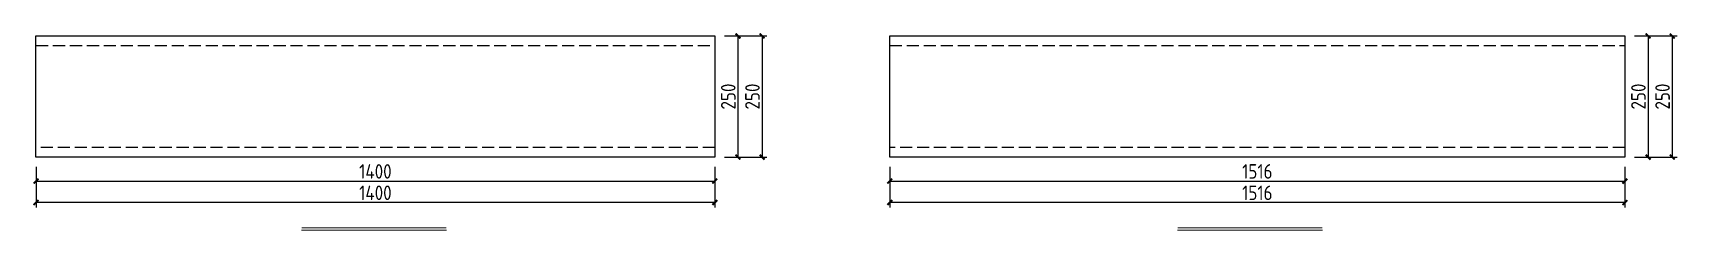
# Model space of a CAD drawing. Extents: x -196983 to 471790, y -783661 to 190401.
# Drawn here: x 12834 to 46745, y -188680 to -184609 of the extents above; entities that cross this region are included whole.
import ezdxf

# ---------------------------------------------------------------- set-up
doc = ezdxf.new("R2010")
doc.units = 0
doc.header["$LTSCALE"] = 1000
doc.header["$MEASUREMENT"] = 0
doc.linetypes.add('DASH', pattern=[0.35, 0.25, -0.1])
doc.layers.add('_TCH_MASK', color=7, linetype='Continuous')
doc.styles.get("Standard").update_dxf_attribs({"font": 'gbenor.shx', "bigfont": 'gbcbig.shx'})
doc.dimstyles.get("Standard").update_dxf_attribs({"dimscale": 100, "dimtxt": 3.5, "dimasz": 1, "dimexe": 2.5, "dimexo": 3, "dimgap": 1.5, "dimtad": 1, "dimdec": 0, "dimzin": 0, "dimdsep": 46, "dimtxsty": 'Standard', "dimblk": 'ARCHTICK', "dimcen": 0.09, "dimadec": 0, "dimazin": 0, "dimtfac": 1, "dimtdec": 0, "dimtix": 1, "dimtmove": 2, "dimatfit": 3, "dimfxl": 1, "dimtolj": 1, "dimtzin": 0, "dimarcsym": 0})

msp = doc.modelspace()

# ---------------------------------------------------------------- blocks, each defined once
blk = doc.blocks.new('_ArchTick')
at = {"color": 0, "linetype": 'ByBlock', "const_width": 0.4}
blk.add_lwpolyline([(-0.5, -0.5), (0.5, 0.5)], dxfattribs=at)
blk = doc.blocks.new('*D765')
at = {"layer": '_TCH_MASK', "color": 0, "lineweight": -2}
for p, q in [((12898, -187373), (12898, -187768)), ((26898, -187373), (26898, -187768)), ((12898, -187668), (26898, -187668))]:
    blk.add_line(p, q, dxfattribs=at)
at = {"layer": 'Defpoints', "color": 0}
for p in [(12898, -187173), (26898, -187173), (26898, -187668)]:
    blk.add_point(p, dxfattribs=at)
at = {"layer": '_TCH_MASK', "color": 0, "lineweight": -2, "xscale": 100, "yscale": 100, "zscale": 100, "rotation": 180}
blk.add_blockref('_ArchTick', (12898, -187668), dxfattribs=at)
at = {"layer": '_TCH_MASK', "color": 0, "lineweight": -2, "xscale": 100, "yscale": 100, "zscale": 100}
blk.add_blockref('_ArchTick', (26898, -187668), dxfattribs=at)
at = {"layer": '_TCH_MASK', "color": 0, "lineweight": 15, "insert": (19898, -187468), "char_height": 300, "attachment_point": 5}
blk.add_mtext('\\A1;1400', dxfattribs=at)
blk = doc.blocks.new('*D766')
at = {"layer": '_TCH_MASK', "color": 0, "lineweight": -2}
for p, q in [((12898, -187373), (12898, -188210)), ((26898, -187373), (26898, -188210)), ((26898, -188110), (12898, -188110))]:
    blk.add_line(p, q, dxfattribs=at)
at = {"layer": 'Defpoints', "color": 0}
for p in [(12898, -187173), (26898, -187173), (12898, -188110)]:
    blk.add_point(p, dxfattribs=at)
at = {"layer": '_TCH_MASK', "color": 0, "lineweight": -2, "xscale": 100, "yscale": 100, "zscale": 100, "rotation": 180}
blk.add_blockref('_ArchTick', (12898, -188110), dxfattribs=at)
at = {"layer": '_TCH_MASK', "color": 0, "lineweight": -2, "xscale": 100, "yscale": 100, "zscale": 100}
blk.add_blockref('_ArchTick', (26898, -188110), dxfattribs=at)
at = {"layer": '_TCH_MASK', "color": 0, "lineweight": 15, "insert": (19898, -187910), "char_height": 300, "attachment_point": 5}
blk.add_mtext('\\A1;1400', dxfattribs=at)
blk = doc.blocks.new('*D764')
at = {"layer": '_TCH_MASK', "color": 0, "lineweight": -2}
for p, q in [((27098, -184673), (27476, -184673)), ((27376, -184673), (27376, -187173)), ((27098, -187173), (27476, -187173))]:
    blk.add_line(p, q, dxfattribs=at)
at = {"layer": 'Defpoints', "color": 0}
for p in [(26898, -184673), (26898, -187173), (27376, -187173)]:
    blk.add_point(p, dxfattribs=at)
at = {"layer": '_TCH_MASK', "color": 0, "lineweight": -2, "xscale": 100, "yscale": 100, "zscale": 100}
for p, rotation in [((27376, -184673), 90), ((27376, -187173), 270)]:
    blk.add_blockref('_ArchTick', p, dxfattribs=dict(at, rotation=rotation))
at = {"layer": '_TCH_MASK', "color": 0, "lineweight": 15, "insert": (27176, -185923), "char_height": 300, "attachment_point": 5, "rotation": 90}
blk.add_mtext('\\A1;250', dxfattribs=at)
blk = doc.blocks.new('*D767')
at = {"layer": '_TCH_MASK', "color": 0, "lineweight": -2}
for p, q in [((27098, -184673), (27974, -184673)), ((27874, -184673), (27874, -187173)), ((27098, -187173), (27974, -187173))]:
    blk.add_line(p, q, dxfattribs=at)
at = {"layer": 'Defpoints', "color": 0}
for p in [(26898, -184673), (26898, -187173), (27874, -187173)]:
    blk.add_point(p, dxfattribs=at)
at = {"layer": '_TCH_MASK', "color": 0, "lineweight": -2, "xscale": 100, "yscale": 100, "zscale": 100}
for p, rotation in [((27874, -184673), 90), ((27874, -187173), 270)]:
    blk.add_blockref('_ArchTick', p, dxfattribs=dict(at, rotation=rotation))
at = {"layer": '_TCH_MASK', "color": 0, "lineweight": 15, "insert": (27674, -185923), "char_height": 300, "attachment_point": 5, "rotation": 90}
blk.add_mtext('\\A1;250', dxfattribs=at)
blk = doc.blocks.new('*D769')
at = {"layer": '_TCH_MASK', "color": 0, "lineweight": -2}
for p, q in [((30508, -187373), (30508, -187768)), ((45668, -187373), (45668, -187768)), ((30508, -187668), (45668, -187668))]:
    blk.add_line(p, q, dxfattribs=at)
at = {"layer": 'Defpoints', "color": 0}
for p in [(30508, -187173), (45668, -187173), (45668, -187668)]:
    blk.add_point(p, dxfattribs=at)
at = {"layer": '_TCH_MASK', "color": 0, "lineweight": -2, "xscale": 100, "yscale": 100, "zscale": 100, "rotation": 180}
blk.add_blockref('_ArchTick', (30508, -187668), dxfattribs=at)
at = {"layer": '_TCH_MASK', "color": 0, "lineweight": -2, "xscale": 100, "yscale": 100, "zscale": 100}
blk.add_blockref('_ArchTick', (45668, -187668), dxfattribs=at)
at = {"layer": '_TCH_MASK', "color": 0, "lineweight": 15, "insert": (38088, -187468), "char_height": 300, "attachment_point": 5}
blk.add_mtext('\\A1;1516', dxfattribs=at)
blk = doc.blocks.new('*D770')
at = {"layer": '_TCH_MASK', "color": 0, "lineweight": -2}
for p, q in [((30508, -187373), (30508, -188210)), ((45668, -187373), (45668, -188210)), ((45668, -188110), (30508, -188110))]:
    blk.add_line(p, q, dxfattribs=at)
at = {"layer": 'Defpoints', "color": 0}
for p in [(30508, -187173), (45668, -187173), (30508, -188110)]:
    blk.add_point(p, dxfattribs=at)
at = {"layer": '_TCH_MASK', "color": 0, "lineweight": -2, "xscale": 100, "yscale": 100, "zscale": 100, "rotation": 180}
blk.add_blockref('_ArchTick', (30508, -188110), dxfattribs=at)
at = {"layer": '_TCH_MASK', "color": 0, "lineweight": -2, "xscale": 100, "yscale": 100, "zscale": 100}
blk.add_blockref('_ArchTick', (45668, -188110), dxfattribs=at)
at = {"layer": '_TCH_MASK', "color": 0, "lineweight": 15, "insert": (38088, -187910), "char_height": 300, "attachment_point": 5}
blk.add_mtext('\\A1;1516', dxfattribs=at)
blk = doc.blocks.new('*D768')
at = {"layer": '_TCH_MASK', "color": 0, "lineweight": -2}
for p, q in [((45868, -184673), (46247, -184673)), ((46147, -184673), (46147, -187173)), ((45868, -187173), (46247, -187173))]:
    blk.add_line(p, q, dxfattribs=at)
at = {"layer": 'Defpoints', "color": 0}
for p in [(45668, -184673), (45668, -187173), (46147, -187173)]:
    blk.add_point(p, dxfattribs=at)
at = {"layer": '_TCH_MASK', "color": 0, "lineweight": -2, "xscale": 100, "yscale": 100, "zscale": 100}
for p, rotation in [((46147, -184673), 90), ((46147, -187173), 270)]:
    blk.add_blockref('_ArchTick', p, dxfattribs=dict(at, rotation=rotation))
at = {"layer": '_TCH_MASK', "color": 0, "lineweight": 15, "insert": (45947, -185923), "char_height": 300, "attachment_point": 5, "rotation": 90}
blk.add_mtext('\\A1;250', dxfattribs=at)
blk = doc.blocks.new('*D771')
at = {"layer": '_TCH_MASK', "color": 0, "lineweight": -2}
for p, q in [((45868, -184673), (46745, -184673)), ((46645, -184673), (46645, -187173)), ((45868, -187173), (46745, -187173))]:
    blk.add_line(p, q, dxfattribs=at)
at = {"layer": 'Defpoints', "color": 0}
for p in [(45668, -184673), (45668, -187173), (46645, -187173)]:
    blk.add_point(p, dxfattribs=at)
at = {"layer": '_TCH_MASK', "color": 0, "lineweight": -2, "xscale": 100, "yscale": 100, "zscale": 100}
for p, rotation in [((46645, -184673), 90), ((46645, -187173), 270)]:
    blk.add_blockref('_ArchTick', p, dxfattribs=dict(at, rotation=rotation))
at = {"layer": '_TCH_MASK', "color": 0, "lineweight": 15, "insert": (46445, -185923), "char_height": 300, "attachment_point": 5, "rotation": 90}
blk.add_mtext('\\A1;250', dxfattribs=at)

# ---------------------------------------------------------------- dimensions: what is measured, and where the dimension line sits
at = {"layer": '_TCH_MASK', "lineweight": 15}
for base, p1, p2, angle, picture, middle in [((27376.4, -187172.9), (26897.7, -184672.9), (26897.7, -187172.9), 270, '*D764', (27176.4, -185922.9)), ((27874.5, -187172.9), (26897.7, -184672.9), (26897.7, -187172.9), 90, '*D767', (27674.5, -185922.9)), ((46147.1, -187172.9), (45668.4, -184672.9), (45668.4, -187172.9), 270, '*D768', (45947.1, -185922.9)), ((46645.2, -187172.9), (45668.4, -184672.9), (45668.4, -187172.9), 90, '*D771', (46445.2, -185922.9))]:
    dim = msp.add_linear_dim(base=base, p1=p1, p2=p2, angle=angle, dimstyle='Standard', override={"dimtxt": 3, "dimexe": 1, "dimexo": 2, "dimgap": 0.5, "dimlfac": 0.1}, dxfattribs=at)
    dim.commit()
    dim.dimension.update_dxf_attribs({"geometry": picture, "text_midpoint": middle})
for base, p1, p2, picture, middle in [((26897.7, -187667.7), (12897.7, -187172.9), (26897.7, -187172.9), '*D765', (19897.7, -187467.7)), ((12897.7, -188109.5), (26897.7, -187172.9), (12897.7, -187172.9), '*D766', (19897.7, -187909.5)), ((45668.4, -187667.7), (30508.4, -187172.9), (45668.4, -187172.9), '*D769', (38088.4, -187467.7)), ((30508.4, -188109.5), (45668.4, -187172.9), (30508.4, -187172.9), '*D770', (38088.4, -187909.5))]:
    dim = msp.add_linear_dim(base=base, p1=p1, p2=p2, dimstyle='Standard', override={"dimtxt": 3, "dimexe": 1, "dimexo": 2, "dimgap": 0.5, "dimlfac": 0.1}, dxfattribs=at)
    dim.commit()
    dim.dimension.update_dxf_attribs({"geometry": picture, "text_midpoint": middle})

# ---------------------------------------------------------------- linework, layer by layer
at = {"color": 0}
for p, q in [((12897.7, -184672.9), (26897.7, -184672.9)), ((12897.7, -187172.9), (12897.7, -184672.9)), ((26897.7, -184672.9), (26897.7, -187172.9)), ((26897.7, -184672.9), (26897.7, -187172.9)), ((30508.4, -184672.9), (45668.4, -184672.9)), ((30508.4, -187172.9), (30508.4, -184672.9)), ((45668.4, -184672.9), (45668.4, -187172.9)), ((45668.4, -184672.9), (45668.4, -187172.9)), ((26897.7, -187172.9), (12897.7, -187172.9)), ((45668.4, -187172.9), (30508.4, -187172.9))]:
    msp.add_line(p, q, dxfattribs=at)
at = {"color": 0, "linetype": 'DASH'}
for p, q in [((12897.7, -184872.9), (26897.7, -184872.9)), ((30508.4, -184872.9), (45668.4, -184872.9)), ((26897.7, -186972.9), (12897.7, -186972.9)), ((45668.4, -186972.9), (30508.4, -186972.9))]:
    msp.add_line(p, q, dxfattribs=at)
at = {"layer": '_TCH_MASK', "lineweight": 15}
for p, q in [((21362.9, -188680.3), (18375.7, -188680.3)), ((39429.5, -188680.3), (36442.3, -188680.3))]:
    msp.add_line(p, q, dxfattribs=at)
at = {"layer": '_TCH_MASK', "lineweight": 15, "const_width": 20}
for points in [[(18375.7, -188635), (21362.9, -188635)], [(36442.3, -188635), (39429.5, -188635)]]:
    msp.add_lwpolyline(points, dxfattribs=at)

msp.set_redraw_order([(e.dxf.handle, doc.entitydb.next_handle()) for e in msp.query("TEXT MTEXT ATTDEF DIMENSION ARC_DIMENSION")])  # texts and dimensions are drawn at this point

doc.saveas('drawing.dxf')
